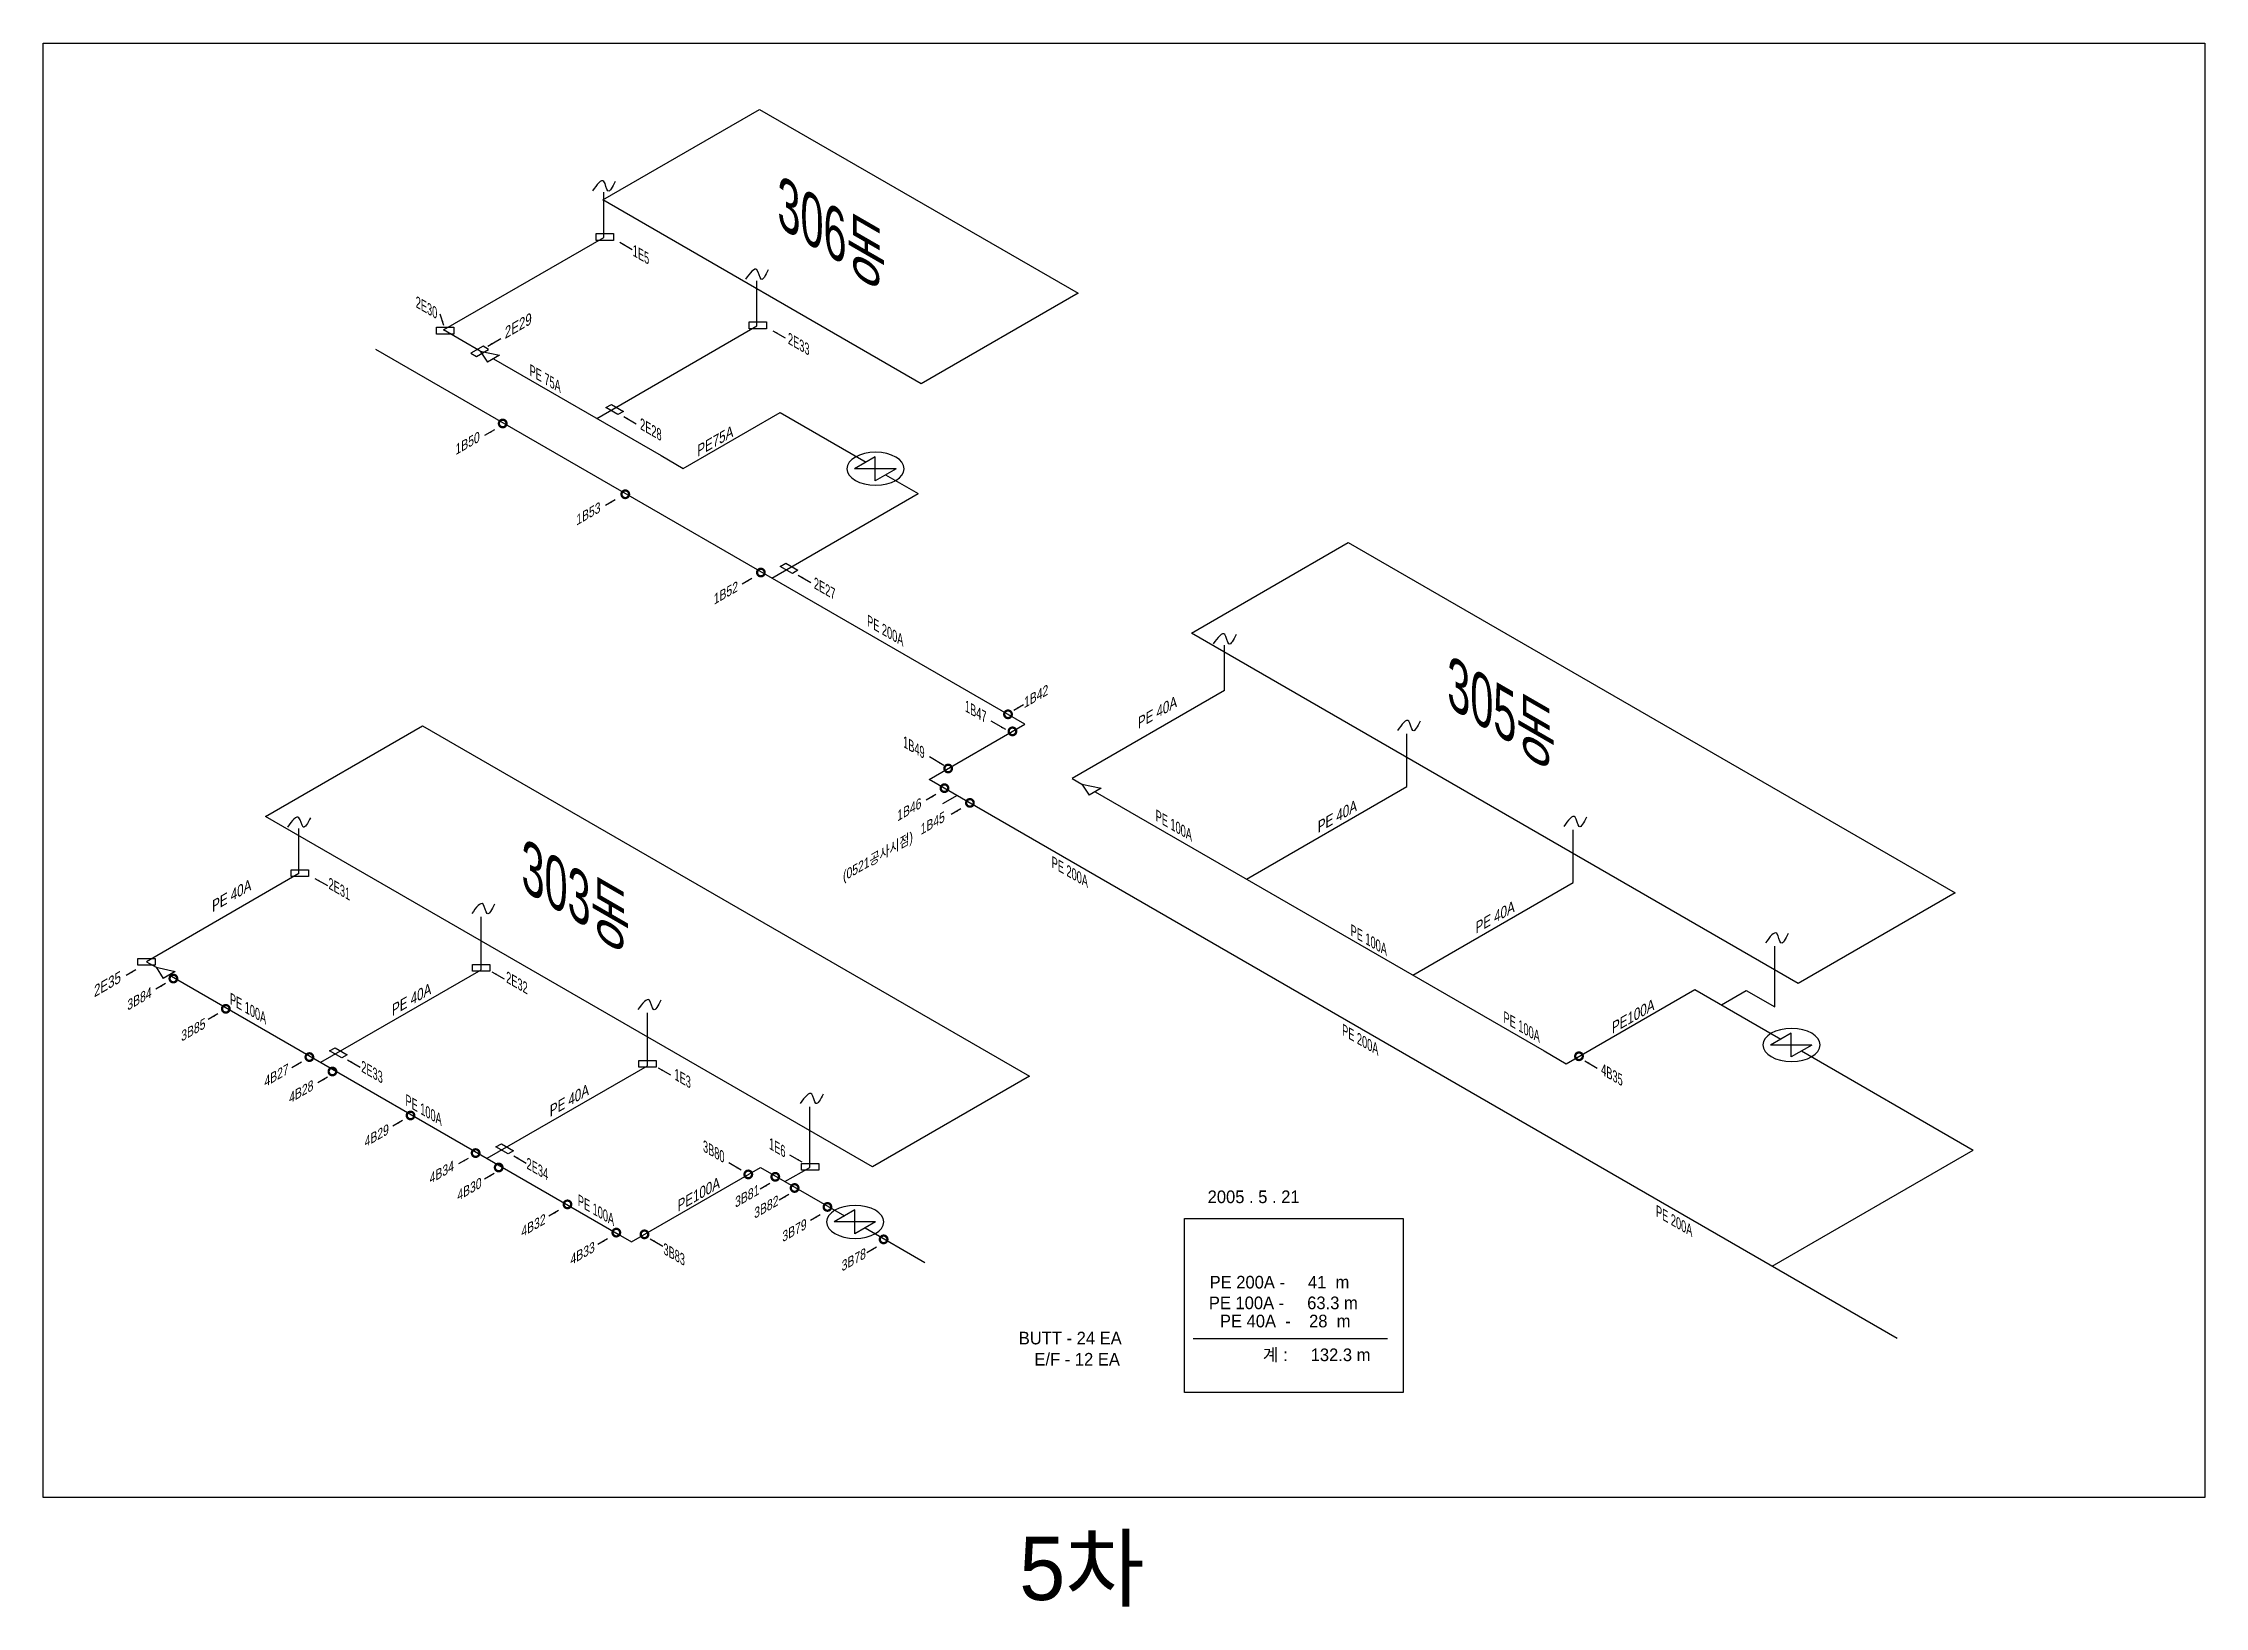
# Model space of a CAD drawing. Extents: x 207357 to 2790028, y 575219 to 1181204.
# Drawn here: x 1936357 to 2191252, y 957385 to 1141750 of the extents above; entities that cross this region are included whole.
import ezdxf

# ---------------------------------------------------------------- set-up
doc = ezdxf.new("R2010")
doc.units = 0
doc.header["$LTSCALE"] = 100
doc.layers.get('0').update_dxf_attribs({"linetype": 'CONTINUOUS'})
for name, color, linetype in [('2차ABF', 4, 'CONTINUOUS'), ('ABF', 4, 'CONTINUOUS'), ('EF', 6, 'CONTINUOUS'), ('GAS', 1, 'CONTINUOUS'), ('GTEXT', 2, 'CONTINUOUS'), ('지시선', 50, 'CONTINUOUS')]:
    doc.layers.add(name, color=color, linetype=linetype)
doc.styles.get("Standard").update_dxf_attribs({"font": 'Dotum.ttf'})
doc.dimstyles.get("Standard").update_dxf_attribs({"dimtxt": 0.18, "dimasz": 0.18, "dimexe": 0.18, "dimexo": 0.0625, "dimgap": 0.09, "dimtad": 0, "dimtih": 1, "dimtoh": 1, "dimdec": 4, "dimzin": 0, "dimdsep": 46, "dimtxsty": 'Standard', "dimcen": 0.09, "dimadec": 0, "dimazin": 0, "dimtfac": 1, "dimtdec": 4, "dimtofl": 0, "dimtmove": 0, "dimatfit": 3, "dimfxl": 0, "dimtolj": 1, "dimtzin": 0, "dimarcsym": 0})

msp = doc.modelspace()

# ---------------------------------------------------------------- texts
at = {"layer": '2차ABF', "color": 3, "oblique": 30}
for s, p in [('1B50', (1984974, 1093165)), ('1B53', (1999214, 1084851)), ('1B52', (2015426, 1075509)), ('1B42', (2052014, 1063316)), ('1B46', (2037062, 1049965)), ('1B45', (2039817, 1048363))]:
    msp.add_text(s, height=1079.9, rotation=30, dxfattribs=at).set_placement(p)
at = {"layer": '2차ABF', "oblique": 30}
for s, p in [('(0521공사시점)', (2030676, 1042882)), ('3B84', (1946280, 1027649)), ('3B85', (1952631, 1023992)), ('4B27', (1962439, 1018618)), ('4B28', (1965361, 1016701)), ('4B29', (1974256, 1011517)), ('4B34', (1981930, 1007204)), ('4B30', (1985191, 1005204)), ('3B81', (2017947, 1004400)), ('3B82', (2020199, 1003108)), ('4B32', (1992739, 1000922)), ('3B79', (2023520, 1000346)), ('4B33', (1998539, 997637)), ('3B78', (2030513, 996889))]:
    msp.add_text(s, height=1079.9, rotation=30, dxfattribs=at).set_placement(p)
at = {"layer": 'ABF', "color": 3, "oblique": 330, "width": 0.8}
for s, p in [('1B47', (2045057, 1062992)), ('1B49', (2037760, 1058779)), ('4B35', (2120080, 1020174))]:
    msp.add_text(s, height=1196.2, rotation=330, dxfattribs=at).set_placement(p)
at = {"layer": 'ABF', "oblique": 330, "width": 0.8}
for s, p in [('3B80', (2014158, 1011114)), ('3B83', (2009496, 998994))]:
    msp.add_text(s, height=1196.2, rotation=330, dxfattribs=at).set_placement(p)
at = {"layer": 'EF', "color": 3, "oblique": 330, "width": 0.8}
for s, p in [('1E5', (2005880, 1116704)), ('2E30', (1980288, 1110634)), ('2E33', (2024182, 1106336)), ('2E28', (2006744, 1096256)), ('2E27', (2027242, 1077486))]:
    msp.add_text(s, height=1196.2, rotation=330, dxfattribs=at).set_placement(p)
at = {"layer": 'EF', "color": 3, "oblique": 30}
msp.add_text('2E29', height=1199.9, rotation=30, dxfattribs=at).set_placement((1990788, 1106853))
at = {"layer": 'EF', "oblique": 330, "width": 0.8}
for s, p in [('2E31', (1970012, 1042072)), ('2E32', (1990958, 1031015)), ('2E33', (1973865, 1020493)), ('1E3', (2010798, 1019564)), ('1E6', (2021954, 1011402)), ('2E34', (1993361, 1009065))]:
    msp.add_text(s, height=1196.2, rotation=330, dxfattribs=at).set_placement(p)
at = {"layer": 'EF', "oblique": 30}
msp.add_text('2E35', height=1199.9, rotation=30, dxfattribs=at).set_placement((1942342, 1029216))
at = {"layer": 'GTEXT', "oblique": 330, "width": 0.8}
for s, height, p in [('306동', 5382.9, (2022939, 1120172)), ('PE 75A', 1196.2, (1993711, 1102597)), ('PE 200A', 1196.2, (2033510, 1073056)), ('305동', 5382.9, (2101926, 1063567)), ('PE 100A', 1196.2, (2067537, 1050078)), ('303동', 5382.9, (1992761, 1041969)), ('PE 200A', 1196.2, (2055274, 1044591)), ('PE 100A', 1196.2, (2090528, 1036562)), ('PE 100A', 1196.2, (1958372, 1028479)), ('PE 100A', 1196.2, (2108561, 1026315)), ('PE 200A', 1196.2, (2089525, 1024816)), ('PE 100A', 1196.2, (1979070, 1016529)), ('PE 100A', 1196.2, (1999397, 1004717)), ('PE 200A', 1196.2, (2126547, 1003441))]:
    msp.add_text(s, height=height, rotation=330, dxfattribs=at).set_placement(p)
at = {"layer": 'GTEXT', "oblique": 30}
for s, p in [('PE75A', (2013499, 1092953)), ('PE 40A', (2065446, 1060859)), ('PE 40A', (2086665, 1048608)), ('PE 40A', (1956281, 1039261)), ('PE 40A', (2105267, 1036708)), ('PE 40A', (1977501, 1027010)), ('PE100A', (2121365, 1024920)), ('PE 40A', (1996103, 1015110)), ('PE100A', (2011164, 1003920))]:
    msp.add_text(s, height=1199.9, rotation=30, dxfattribs=at).set_placement(p)
at = {"layer": '지시선'}
for s, height, p in [('2005 . 5 . 21', 1490.66, (2073667, 1004981)), ('PE 200A -     41  m', 1490.66, (2073901, 994915)), ('PE 100A -     63.3 m', 1490.66, (2073810, 992474)), ('PE 40A  -    28  m', 1490.66, (2075119, 990333)), ('BUTT - 24 EA', 1490.66, (2051398, 988324)), ('E/F - 12 EA', 1490.66, (2053243, 985829)), ('계 :     132.3 m', 1490.66, (2080155, 986348)), ('5차', 7453.3, (2051454, 958178))]:
    msp.add_text(s, height=height, dxfattribs=at).set_placement(p)

# ---------------------------------------------------------------- blocks, each defined once
blk = doc.blocks.new('E')
at = {"layer": 'EF'}
for p, q in [((266, 588), (-1165, -238)), ((-508, -618), (924, 208)), ((924, 208), (266, 588)), ((-1165, -238), (-508, -618))]:
    blk.add_line(p, q, dxfattribs=at)

# ---------------------------------------------------------------- linework, layer by layer
for p, q in [((2002333, 1123266), (2020841, 1133951)), ((2020841, 1133951), (2058407, 1112262)), ((2039899, 1101577), (2002333, 1123266)), ((2058407, 1112262), (2039899, 1101577)), ((2071751, 1072186), (2090258, 1082871)), ((2090258, 1082871), (2161819, 1041555)), ((2143312, 1030870), (2071751, 1072186)), ((1962586, 1050588), (1981094, 1061273)), ((1981094, 1061273), (2052655, 1019957)), ((2034148, 1009272), (1962586, 1050588)), ((2161819, 1041555), (2143312, 1030870)), ((2052655, 1019957), (2034148, 1009272))]:
    msp.add_line(p, q)
at = {"layer": 'ABF', "const_width": 271}
for points in [[(1990092, 1096914, -1), (1990984, 1096914, -1)], [(2004549, 1088567, -1), (2005441, 1088567, -1)], [(2020539, 1079336, -1), (2021430, 1079336, -1)], [(2049679, 1062622, -1), (2050571, 1062622, -1)], [(2050205, 1060608, -1), (2051097, 1060608, -1)], [(2042623, 1056230, -1), (2043514, 1056230, -1)], [(2042185, 1053909, -1), (2043076, 1053909, -1)], [(2045188, 1052175, -1), (2046079, 1052175, -1)], [(1951259, 1031460, -1), (1952151, 1031460, -1)], [(1957440, 1027892, -1), (1958331, 1027892, -1)], [(1967296, 1022202, -1), (1968187, 1022202, -1)], [(2117012, 1022299, -1), (2117904, 1022299, -1)], [(1970015, 1020502, -1), (1970906, 1020502, -1)], [(1979221, 1015317, -1), (1980112, 1015317, -1)], [(1986902, 1010882, -1), (1987794, 1010882, -1)], [(1989622, 1009182, -1), (1990513, 1009182, -1)], [(2019053, 1008367, -1), (2019944, 1008367, -1)], [(2022234, 1008083, -1), (2023126, 1008083, -1)], [(2024516, 1006766, -1), (2025408, 1006766, -1)], [(1997728, 1004832, -1), (1998619, 1004832, -1)], [(2028388, 1004531, -1), (2029279, 1004531, -1)], [(2003490, 1001505, -1), (2004381, 1001505, -1)], [(2006811, 1001300, -1), (2007703, 1001300, -1)], [(2035012, 1000706, -1), (2035904, 1000706, -1)]]:
    msp.add_lwpolyline(points, format="xyb", close=True, dxfattribs=at)
at = {"layer": 'EF'}
for points in [[(2001552, 1119306), (2003593, 1119306), (2003593, 1118496), (2001552, 1118496)], [(2019605, 1108883), (2021646, 1108883), (2021646, 1108073), (2019605, 1108073)], [(1982724, 1108265), (1984765, 1108265), (1984765, 1107455), (1982724, 1107455)], [(1965603, 1044293), (1967644, 1044293), (1967644, 1043483), (1965603, 1043483)], [(1947512, 1033835), (1949553, 1033835), (1949553, 1033025), (1947512, 1033025)], [(1986994, 1033123), (1989035, 1033123), (1989035, 1032313), (1986994, 1032313)], [(2006600, 1021803), (2008641, 1021803), (2008641, 1020993), (2006600, 1020993)], [(2025762, 1009661), (2027803, 1009661), (2027803, 1008850), (2025762, 1008850)]]:
    msp.add_lwpolyline(points, close=True, dxfattribs=at)
at = {"layer": 'GAS'}
for p, q in [((2002458, 1118844), (2002458, 1124171)), ((1983567, 1107937), (2002458, 1118844)), ((2020511, 1108421), (2020511, 1113748)), ((1987898, 1105437), (1983567, 1107937)), ((2001620, 1097514), (2020511, 1108421)), ((2052119, 1061457), (1975582, 1105645)), ((1989447, 1104542), (2009222, 1093125)), ((2011826, 1091622), (2023254, 1098220)), ((2023254, 1098220), (2033396, 1092365)), ((2009222, 1093125), (2011826, 1091622)), ((2022268, 1078691), (2039527, 1088655)), ((2035695, 1090867), (2039527, 1088655)), ((2075674, 1065429), (2075674, 1070756)), ((2075674, 1065429), (2057693, 1055048)), ((2040838, 1054943), (2052119, 1061457)), ((2097155, 1054099), (2097155, 1060323)), ((2154992, 989036), (2040838, 1054943)), ((2044121, 1053048), (2042392, 1052050)), ((2057693, 1055048), (2058840, 1054385)), ((2060390, 1053491), (2113333, 1022924)), ((2078246, 1043182), (2097155, 1054099)), ((1966509, 1043831), (1966509, 1049158)), ((2116761, 1042779), (2116761, 1049003)), ((1966509, 1043831), (1948528, 1033449)), ((2097852, 1031862), (2116761, 1042779)), ((1987990, 1032500), (1987990, 1038725)), ((2140553, 1028119), (2140553, 1035267)), ((1948528, 1033449), (1949676, 1032787)), ((1969081, 1021583), (1987990, 1032500)), ((1951225, 1031892), (2004168, 1001326)), ((2115937, 1021420), (2131121, 1030187)), ((2131121, 1030187), (2141262, 1024331)), ((2134250, 1028380), (2137175, 1030069)), ((2137175, 1030069), (2140553, 1028119)), ((2007597, 1021180), (2007597, 1027405)), ((2113333, 1022924), (2115937, 1021420)), ((2143708, 1022919), (2163951, 1011232)), ((1988688, 1010263), (2007597, 1021180)), ((2026744, 1009201), (2026744, 1016350)), ((2140249, 997548), (2163951, 1011232)), ((2005736, 1000421), (2020920, 1009187)), ((2020920, 1009187), (2030832, 1003464)), ((2023819, 1007513), (2026744, 1009201)), ((2033278, 1002052), (2040321, 997985)), ((2004168, 1001326), (2005736, 1000421))]:
    msp.add_line(p, q, dxfattribs=at)
at = {"layer": 'GTEXT'}
for p, q in [((1987898, 1105437), (1988738, 1104133)), ((1987898, 1105437), (1990156, 1104952)), ((1990156, 1104952), (1988738, 1104133)), ((2034472, 1092986), (2032025, 1091574)), ((2036918, 1091574), (2032025, 1091574)), ((2034472, 1090161), (2034472, 1092986)), ((2036918, 1091574), (2034472, 1090161)), ((2058840, 1054385), (2061099, 1053900)), ((2058840, 1054385), (2059680, 1053081)), ((2061099, 1053900), (2059680, 1053081)), ((1949676, 1032787), (1951934, 1032302)), ((1949676, 1032787), (1950516, 1031483)), ((1951934, 1032302), (1950516, 1031483)), ((2142485, 1025038), (2140039, 1023625)), ((2142485, 1022213), (2142485, 1025038)), ((2144931, 1023625), (2140039, 1023625)), ((2144931, 1023625), (2142485, 1022213)), ((2032055, 1004170), (2029608, 1002758)), ((2034501, 1002758), (2029608, 1002758)), ((2032055, 1001346), (2032055, 1004170)), ((2034501, 1002758), (2032055, 1001346)), ((2071946, 989001), (2094886, 989001))]:
    msp.add_line(p, q, dxfattribs=at)
for points in [[(2191252, 970288), (1936357, 970288), (1936357, 1141750), (2191252, 1141750)], [(2070946, 1003161), (2096728, 1003161), (2096728, 982656), (2070946, 982656)]]:
    msp.add_lwpolyline(points, close=True, dxfattribs=at)
at = {"layer": 'GTEXT', "ltscale": 0.6, "extrusion": (0, 0, -1)}
for centre in [(2034513, 1091578), (2142526, 1023630), (2032096, 1002763)]:
    msp.add_ellipse(centre, major_axis=(-3376, 0), ratio=0.5773503, dxfattribs=at)
at = {"layer": 'GTEXT'}
for points in [[(2003809, 1125446), (2002954, 1124345), (2002465, 1125446), (2001120, 1124345)], [(2021863, 1115023), (2021007, 1113922), (2020518, 1115023), (2019173, 1113922)], [(2077025, 1072031), (2076169, 1070930), (2075680, 1072031), (2074335, 1070930)], [(2098736, 1061816), (2097880, 1060715), (2097391, 1061816), (2096046, 1060715)], [(1967861, 1050432), (1967005, 1049331), (1966516, 1050432), (1965171, 1049331)], [(2118343, 1050496), (2117487, 1049395), (2116998, 1050496), (2115653, 1049395)], [(1989572, 1040217), (1988716, 1039116), (1988227, 1040217), (1986882, 1039116)], [(2142134, 1036760), (2141278, 1035659), (2140789, 1036760), (2139445, 1035659)], [(2009179, 1028897), (2008323, 1027796), (2007834, 1028897), (2006489, 1027796)], [(2028326, 1017843), (2027470, 1016742), (2026981, 1017843), (2025636, 1016742)]]:
    msp.add_spline(points, degree=3, dxfattribs=at)

# ---------------------------------------------------------------- block references
at = {"layer": 'GAS'}
msp.add_blockref('E', (1987959, 1105434), dxfattribs=at)
at = {"layer": 'GAS', "xscale": -1}
for p in [(2003616, 1098580), (2024190, 1079859), (1971049, 1022716), (1990656, 1011396)]:
    msp.add_blockref('E', p, dxfattribs=at)

msp.set_redraw_order([(e.dxf.handle, doc.entitydb.next_handle()) for e in msp.query("TEXT MTEXT ATTDEF DIMENSION ARC_DIMENSION")])  # texts and dimensions are drawn at this point

# ---------------------------------------------------------------- leaders
at = {"layer": 'GAS', "color": 2}
for points in [[(2004341, 1118279), (2005814, 1117429)], [(1983600, 1108477), (1983158, 1109802)], [(1988767, 1106035), (1990330, 1106937)], [(2022394, 1107856), (2023867, 1107006)], [(1989553, 1096151), (1988409, 1095491)], [(2004813, 1097735), (2006285, 1096885)], [(2003807, 1087921), (2002664, 1087261)], [(2019905, 1078627), (2018762, 1077967)], [(2025387, 1079013), (2026859, 1078163)], [(2050800, 1063101), (2051950, 1063766)], [(2049864, 1060815), (2048150, 1061804)], [(2042568, 1056602), (2040854, 1057592)], [(2041627, 1053156), (2040484, 1052496)], [(2044554, 1051466), (2043411, 1050806)], [(1968392, 1043266), (1969865, 1042416)], [(1947276, 1032491), (1946133, 1031831)], [(1950774, 1030865), (1949631, 1030205)], [(1989255, 1032260), (1990727, 1031410)], [(1956955, 1027297), (1955812, 1026637)], [(1966810, 1021607), (1965667, 1020947)], [(1969893, 1019827), (1968750, 1019167)], [(1972246, 1021870), (1973718, 1021020)], [(2008861, 1020940), (2010334, 1020090)], [(2118142, 1021764), (2119614, 1020914)], [(1978735, 1014722), (1977592, 1014062)], [(1986460, 1010262), (1985317, 1009602)], [(1991853, 1010550), (1993325, 1009700)], [(2018649, 1008883), (2017211, 1009713)], [(2025854, 1009815), (2024416, 1010645)], [(1989552, 1008477), (1988409, 1007817)], [(2022040, 1007294), (2020897, 1006634)], [(2024292, 1006002), (2023149, 1005342)], [(1997138, 1004097), (1995995, 1003437)], [(2027981, 1003608), (2026838, 1002948)], [(2002901, 1000770), (2001758, 1000110)], [(2007941, 1000765), (2009413, 999915)], [(2034606, 999783), (2033463, 999123)]]:
    msp.add_leader(points, dimstyle='Standard', override={"dimtxt": 2.5, "dimasz": 600, "dimexe": 1.25, "dimexo": 0.625, "dimgap": 0.625, "dimtad": 1, "dimtih": 0, "dimtoh": 0, "dimzin": 8, "dimcen": 2.5, "dimclrd": 2, "dimclre": 2, "dimtofl": 1}, dxfattribs=at)

doc.saveas('drawing.dxf')
